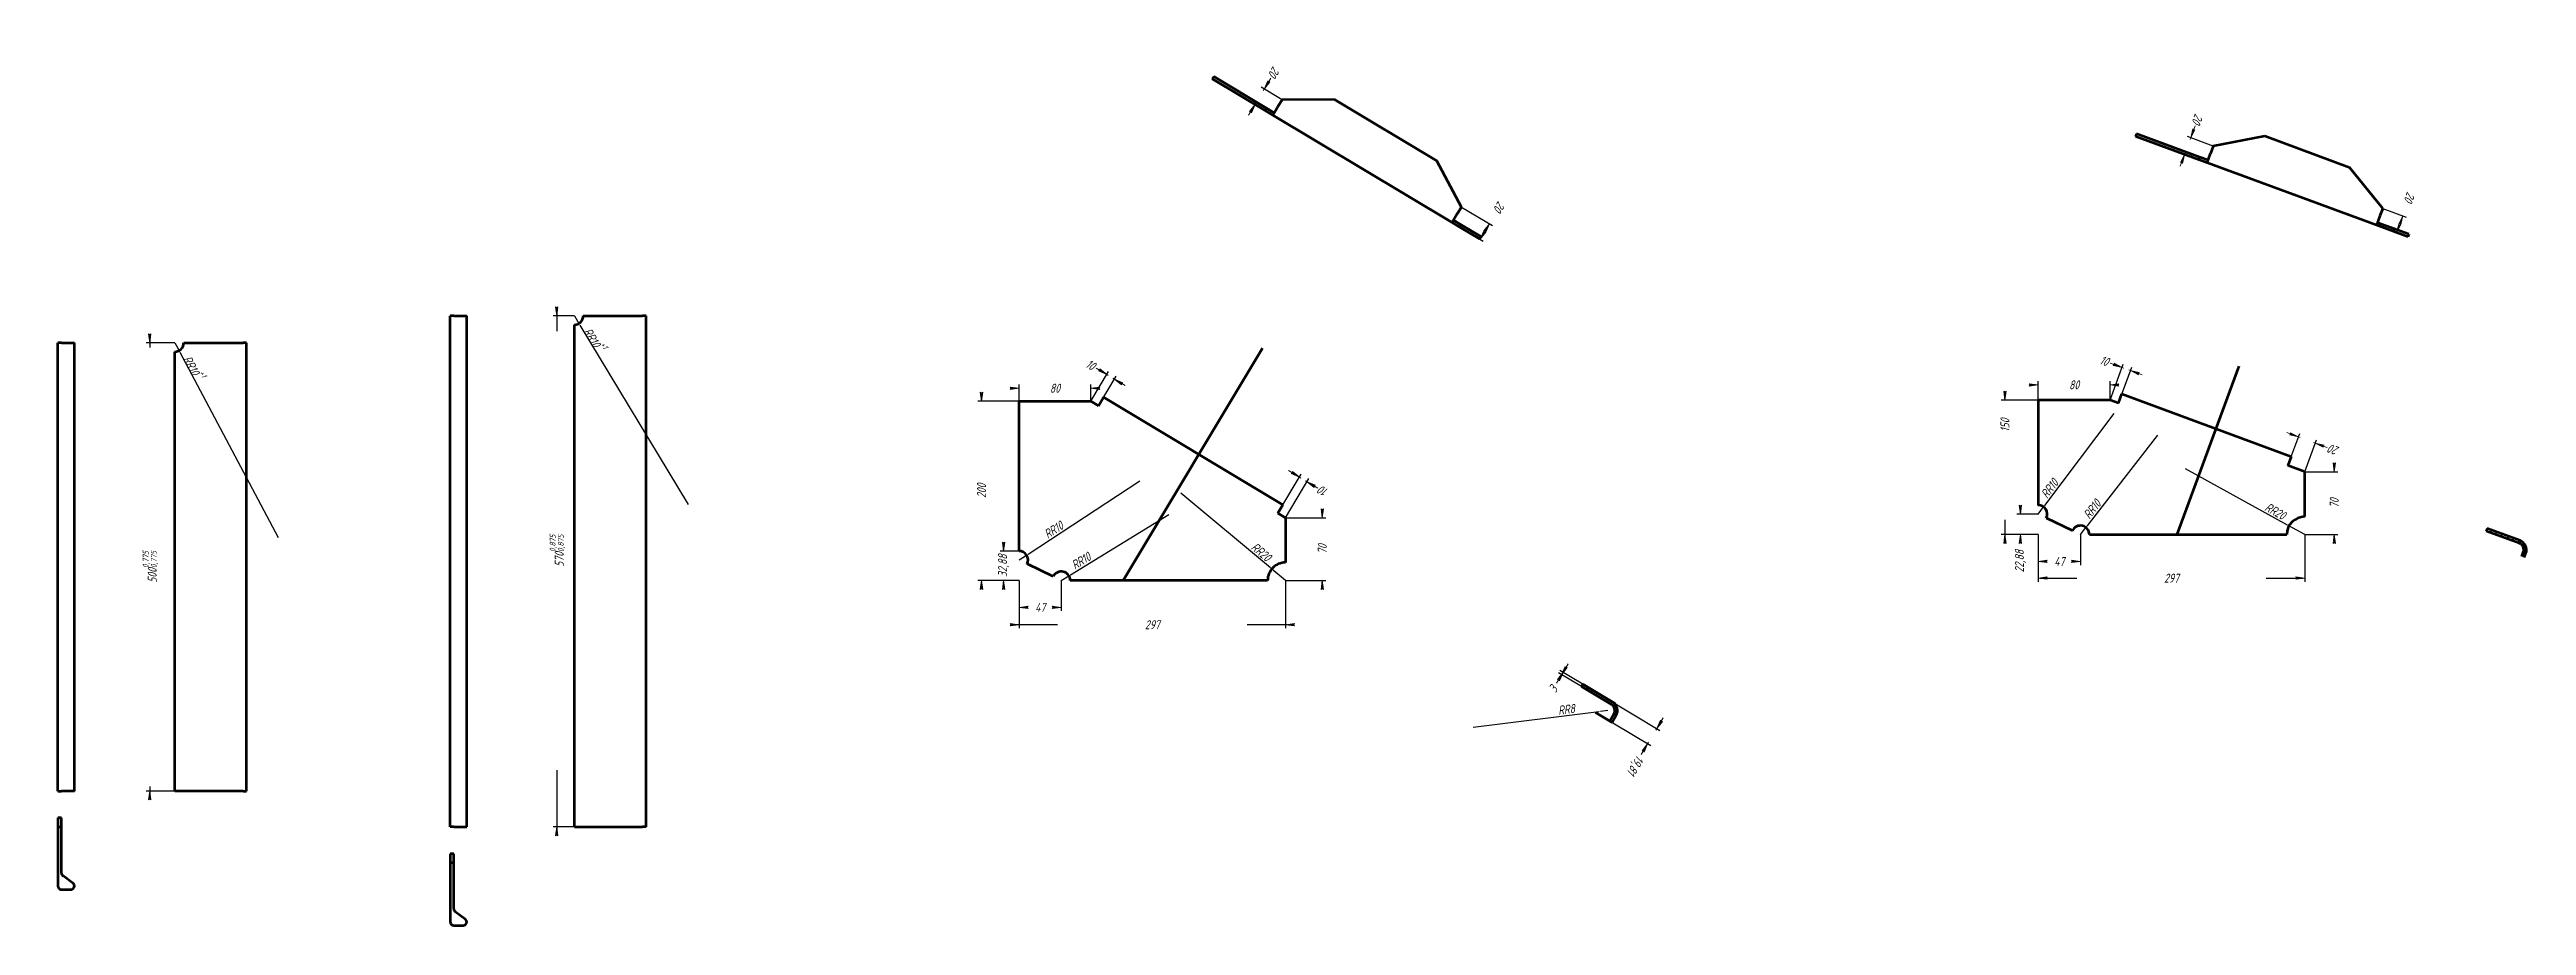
# Model space of a CAD drawing. Header units: millimetres. Extents: x -33 to 2552, y -1066 to 297.
# Drawn here: x 29 to 1409, y -1066 to -578 of the extents above; entities that cross this region are included whole.
import ezdxf

# ---------------------------------------------------------------- set-up
doc = ezdxf.new("R2010")
doc.units = ezdxf.units.MM
doc.linetypes.add('K5LT_BASIC', pattern=[0])
doc.linetypes.add('K5LT_THIN', pattern=[0])
doc.layers.add('Системный слой', color=7, linetype='Continuous')
doc.layers.add('Системный слой (1)', color=7, linetype='Continuous', true_color=0x909090)
doc.styles.add('KDIMTEXTSTYLE', font='GOST_AU.SHX', dxfattribs={"width": 0.96, "oblique": 15, "height": 5})
doc.dimstyles.new('KDIMSTYLE (0.50)', dxfattribs={"dimtxt": 5, "dimasz": 1, "dimexe": 2, "dimexo": 0, "dimgap": 1, "dimtad": 1, "dimlfac": 2, "dimtxsty": 'KDIMTEXTSTYLE', "dimsah": 1, "dimcen": 0, "dimdle": 1, "dimadec": 0, "dimazin": 0, "dimtfac": 0.667, "dimtmove": 0, "dimatfit": 3, "dimfxl": 1, "dimtvp": 1, "dimtolj": 1, "dimtzin": 0, "dimarcsym": 0})
pattern_1 = [(45, (0, 0), (-2.121320343559642, 2.121320343559643), [])]

msp = doc.modelspace()

# ---------------------------------------------------------------- blocks, each defined once
blk = doc.blocks.new('KDIMARROW_01')
at = {"layer": 'Системный слой'}
blk.add_hatch(color=0, dxfattribs=at).paths.add_polyline_path([(-5, -0.6582624912261956), (0, 0), (-5, 0.658262491226197), (-4.5, 5.51091059616309e-16)])
at = {"layer": 'Системный слой', "color": 0, "linetype": 'K5LT_THIN', "lineweight": 18}
for p, q in [((-4.5, 5.51091059616309e-16), (-5, 0.658262491226197)), ((-5, 0.658262491226197), (0, 0)), ((0, 0), (-5, -0.6582624912261956)), ((-5, -0.6582624912261956), (-4.5, 5.51091059616309e-16))]:
    blk.add_line(p, q, dxfattribs=at)
at = {"layer": 'Системный слой (1)', "color": 0, "linetype": 'K5LT_THIN', "lineweight": 18}
blk.add_line((0, 0), (-1, 0), dxfattribs=at)
blk = doc.blocks.new('KDIMARROW_02')
at = {"layer": 'Системный слой'}
blk.add_hatch(color=0, dxfattribs=at).paths.add_polyline_path([(4.5, -5.51091059616309e-16), (5, 0.6582624912261956), (0, 0), (5, -0.658262491226197)])
at = {"layer": 'Системный слой', "color": 0, "linetype": 'K5LT_THIN', "lineweight": 18}
for p, q in [((5, 0.6582624912261956), (0, 0)), ((0, 0), (5, -0.658262491226197)), ((0, 0), (7, -8.572527594031472e-16)), ((4.5, -5.51091059616309e-16), (5, 0.6582624912261956)), ((5, -0.658262491226197), (4.5, -5.51091059616309e-16))]:
    blk.add_line(p, q, dxfattribs=at)
at = {"layer": 'Системный слой (1)', "color": 0, "linetype": 'K5LT_THIN', "lineweight": 18}
blk.add_line((0, 0), (-1, 0), dxfattribs=at)

# ---------------------------------------------------------------- dimensions: what is measured, and where the dimension line sits
at = {"layer": 'Системный слой (1)', "color": 7}
for base, p1, p2, angle, location, override in [((700.8721792829599, -608.4010093998853), (715.9292511623071, -605.7642104695271), (710.7901083004647, -614.3426258619859), 239.0750880582513, (711.7080617817055, -590.3134209212128), {"dimexo": 0, "dimpost": '\\H5.0;\\W0.965;\\Q15;<>', "dimblk1": 'KDIMARROW_02', "dimblk2": 'KDIMARROW_02', "dimse1": 0, "dimse2": 0, "dimclrt": 7, "dimtolj": 1}), ((1218.873703641427, -636.3495805617971), (1234.892948728123, -631.5973718228612), (1231.433891496491, -640.9800645636632), 249.76290572393773, (1226.167125662575, -616.5661733294256), {"dimexo": 0, "dimpost": '\\H5.0;\\W0.965;\\Q15;<>', "dimblk1": 'KDIMARROW_02', "dimblk2": 'KDIMARROW_02', "dimse1": 0, "dimse2": 0, "dimclrt": 7, "dimtolj": 1}), ((826.3448922360656, -683.5689941183373), (815.8508357698477, -665.625067607685), (810.7116929080055, -674.2034830001439), 239.07508805825307, (837.1807747348107, -665.4814056396641), {"dimexo": 0, "dimpost": '\\H5.0;\\W0.965;\\Q15;<>', "dimblk1": 'KDIMARROW_01', "dimblk2": 'KDIMARROW_01', "dimse1": 0, "dimse2": 0, "dimclrt": 7, "dimtolj": 1}), ((1337.072007777532, -679.924992224876), (1329.31890961692, -666.4087859754128), (1325.859852385288, -675.7914787162148), 249.7629057239365, (1344.365429798682, -660.1415849925046), {"dimexo": 0, "dimpost": '\\H5.0;\\W0.965;\\Q15;<>', "dimblk1": 'KDIMARROW_01', "dimblk2": 'KDIMARROW_01', "dimse1": 0, "dimse2": 0, "dimclrt": 7, "dimtolj": 1}), ((311.7214804330022, -1011.298433957557), (321.5507799413322, -726.2984339575576), (321.5507799413317, -1011.298433957557), 90, (311.7214804330024, -857.2984339575574), {"dimexo": 0, "dimpost": '\\H5.0;\\W0.965;\\Q15;<>\\H0.65x;\\S0,875^0,875;\\H1.5x;', "dimblk1": 'KDIMARROW_01', "dimblk2": 'KDIMARROW_01', "dimse1": 0, "dimse2": 0, "dimclrt": 7, "dimtolj": 1}), ((84.94623194532164, -991.2984339575573), (98.93274766785566, -741.2984339575573), (98.93274766785476, -991.2984339575573), 90, (84.9462319453221, -866.2984339575573), {"dimexo": 0, "dimpost": '\\H5.0;\\W0.965;\\Q15;<>\\H0.65x;\\S0,775^0,775;\\H1.5x;', "dimblk1": 'KDIMARROW_01', "dimblk2": 'KDIMARROW_01', "dimse1": 0, "dimse2": 0, "dimclrt": 7, "dimtolj": 1}), ((622.548552397182, -761.6381461005449), (609.3709724044086, -773.9053191953931), (613.6601801006382, -776.474890626314), 329.0750880582549, (609.2041127898588, -753.6437813588304), {"dimexo": 0, "dimpost": '\\H5.0;\\W0.965;\\Q15;<>', "dimblk1": 'KDIMARROW_02', "dimblk2": 'KDIMARROW_02', "dimse1": 0, "dimse2": 0, "dimclrt": 7, "dimtolj": 1}), ((1188.728326538247, -756.818909513029), (1177.323892743965, -773.298630534345), (1182.015239114367, -775.0281591501735), 339.7629057238073, (1174.132766530308, -751.4380578971604), {"dimexo": 0, "dimpost": '\\H5.0;\\W0.965;\\Q15;<>', "dimblk1": 'KDIMARROW_02', "dimblk2": 'KDIMARROW_02', "dimse1": 0, "dimse2": 0, "dimclrt": 7, "dimtolj": 1}), ((548.4544965936611, -873.9053191953931), (569.3709724044086, -773.9053191953931), (569.3709724044086, -873.9053191953931), 90, (548.4544965936611, -823.9053191953931), {"dimexo": 0, "dimpost": '\\H5.0;\\W0.965;\\Q15;<>', "dimblk1": 'KDIMARROW_01', "dimblk2": 'KDIMARROW_01', "dimse1": 0, "dimse2": 0, "dimclrt": 7, "dimtolj": 1}), ((1118.752768871179, -848.298630534345), (1137.323892743965, -773.298630534345), (1137.323892743965, -848.298630534345), 90, (1118.752768871179, -787.298630534345), {"dimexo": 0, "dimpost": '\\H5.0;\\W0.965;\\Q15;<>', "dimblk1": 'KDIMARROW_01', "dimblk2": 'KDIMARROW_01', "dimse1": 0, "dimse2": 0, "dimclrt": 7, "dimtolj": 1}), ((1282.344352586088, -793.8272719214837), (1285.823892743965, -813.298630534345), (1276.441200003163, -809.8395733027254), 159.76290572400436, (1302.127759818462, -801.1206939426088), {"dimexo": 0, "dimpost": '\\H5.0;\\W0.965;\\Q15;<>', "dimblk1": 'KDIMARROW_02', "dimblk2": 'KDIMARROW_02', "dimse1": 0, "dimse2": 0, "dimclrt": 7, "dimtolj": 1}), ((725.6161117677282, -816.2476453650709), (717.8709724044086, -838.9053191953931), (713.581764708179, -836.3357477644721), 149.0750880582549, (738.9605513750505, -824.2420101067848), {"dimexo": 0, "dimpost": '\\H5.0;\\W0.965;\\Q15;<>', "dimblk1": 'KDIMARROW_02', "dimblk2": 'KDIMARROW_02', "dimse1": 0, "dimse2": 0, "dimclrt": 7, "dimtolj": 1}), ((1302.297088049025, -848.298630534345), (1285.823892743965, -813.298630534345), (1285.823892743966, -848.298630534345), 90, (1302.297088049025, -830.798630534345), {"dimexo": 0, "dimpost": '\\H5.0;\\W0.965;\\Q15;<>', "dimblk1": 'KDIMARROW_01', "dimblk2": 'KDIMARROW_01', "dimse1": 0, "dimse2": 0, "dimclrt": 7, "dimtolj": 1}), ((738.3725331021692, -873.9053191953932), (717.8709724044086, -838.9053191953931), (717.8709724044081, -873.905319195393), 90, (738.3725331021694, -856.4053191953933), {"dimexo": 0, "dimpost": '\\H5.0;\\W0.965;\\Q15;\\Q15;\\H5.0;\\W0.965;\\Q15;<>\\H5.0;\\W0.965;\\Q15;\\Q15;', "dimblk1": 'KDIMARROW_01', "dimblk2": 'KDIMARROW_01', "dimse1": 0, "dimse2": 0, "dimclrt": 7, "dimtolj": 1}), ((1127.399008329384, -848.298630534345), (1137.323892743965, -836.8605774370001), (1137.323892743965, -848.298630534345), 90, (1127.399008329384, -863.1205393940029), {"dimexo": 0, "dimpost": '\\H5.0;\\W0.965;\\Q15;<>', "dimblk1": 'KDIMARROW_01', "dimblk2": 'KDIMARROW_01', "dimse1": 0, "dimse2": 0, "dimclrt": 7, "dimtolj": 1}), ((560.7864963227257, -873.9053191953931), (569.3709724044086, -857.4672660980482), (569.3709724044086, -873.9053191953931), 90, (560.7864963227257, -865.6862926467206), {"dimexo": 0, "dimpost": '\\H5.0;\\W0.965;\\Q15;<>', "dimblk1": 'KDIMARROW_01', "dimblk2": 'KDIMARROW_01', "dimse1": 0, "dimse2": 0, "dimclrt": 7, "dimtolj": 1}), ((872.5163461602949, -925.1385726357308), (882.7179428825675, -932.9987029616562), (883.4888143118437, -931.7119406527875), 59.07508805825571, (866.9691233630081, -934.3981676127406), {"dimexo": 0, "dimpost": '\\H5.0;\\W0.965;\\Q15;\\Q15;\\H5.0;\\W0.965;\\Q15;<>\\H5.0;\\W0.965;\\Q15;\\Q15;', "dimblk1": 'KDIMARROW_02', "dimblk2": 'KDIMARROW_02', "dimse1": 0, "dimse2": 0, "dimclrt": 7, "dimtolj": 1}), ((919.6735388266634, -964.9381751703613), (895.6592218846982, -939.0029682309957), (890.567874443102, -947.5016020373528), 239.07508805825583, (912.6409652693369, -976.6771633391296), {"dimexo": 0, "dimpost": '\\H5.0;\\W0.965;\\Q15;\\Q15;\\H5.0;\\W0.965;\\Q15;<>\\H5.0;\\W0.965;\\Q15;\\Q15;', "dimblk1": 'KDIMARROW_02', "dimblk2": 'KDIMARROW_02', "dimse1": 0, "dimse2": 0, "dimclrt": 7, "dimtolj": 1})]:
    msp.add_linear_dim(base=base, p1=p1, p2=p2, angle=angle, location=location, dimstyle='KDIMSTYLE (0.50)', override=override, dxfattribs=at).render()
for center, radius, location, override in [((321.5507799413322, -726.2984339575576), 4.999999999999842, (330.4713444652357, -741.100467671313), {"dimpost": '\\H5.0;\\W0.965;\\Q15;R<>\\H0.65x;\\S+1^;\\H1.5x;', "dimblk2": 'KDIMARROW_02', "dimclrt": 7, "dimtolj": 1}), ((98.93274766785566, -741.2984339575573), 4.999999999999827, (107.0223101637716, -756.570488570901), {"dimpost": '\\H5.0;\\W0.965;\\Q15;R<>\\H0.65x;\\S+1^;\\H1.5x;', "dimblk2": 'KDIMARROW_02', "dimclrt": 7, "dimtolj": 1}), ((1137.323892743965, -836.8605774370001), 5.000000000000081, (1146.451595833645, -824.7773016001918), {"dimpost": '\\H5.0;\\W0.965;\\Q15;R<>', "dimblk2": 'KDIMARROW_02', "dimclrt": 7, "dimtolj": 1}), ((1160.823892743965, -848.298630534345), 4.999999999999861, (1170.126764190436, -836.3496932806736), {"dimpost": '\\H5.0;\\W0.965;\\Q15;R<>', "dimblk2": 'KDIMARROW_02', "dimclrt": 7, "dimtolj": 1}), ((569.3709724044086, -862.4672660980482), 5.000000000000111, (590.5611549240036, -848.5870676330449), {"dimpost": '\\H5.0;\\W0.965;\\Q15;R<>', "dimblk2": 'KDIMARROW_01', "dimclrt": 7, "dimtolj": 1}), ((1285.823892743966, -848.298630534345), 9.999999999999961, (1267.712832256178, -838.3315983751213), {"dimpost": '\\H5.0;\\W0.965;\\Q15;R<>', "dimblk2": 'KDIMARROW_01', "dimclrt": 7, "dimtolj": 1}), ((717.8709724044081, -873.905319195393), 10.00000000000003, (701.9998667516495, -860.6591783455342), {"dimpost": '\\H5.0;\\W0.965;\\Q15;R<>', "dimblk2": 'KDIMARROW_01', "dimclrt": 7, "dimtolj": 1}), ((592.8709724044081, -873.9053191953931), 4.999999999999858, (605.7648676100914, -865.9637837603149), {"dimpost": '\\H5.0;\\W0.965;\\Q15;R<>', "dimblk2": 'KDIMARROW_02', "dimclrt": 7, "dimtolj": 1}), ((897.3901957531259, -946.4513976992317), 4.000000000000012, (874.8089476180639, -949.277926273245), {"dimpost": '\\H5.0;\\W0.965;\\Q15;R<>', "dimblk2": 'KDIMARROW_02', "dimclrt": 7, "dimtolj": 1})]:
    msp.add_radius_dim(center=center, radius=radius, location=location, dimstyle='KDIMSTYLE (0.50)', override=override, dxfattribs=at).render()
for base, p1, p2, location in [((569.3709724044086, -766.687595261734), (609.3709724044086, -773.9053191953931), (569.3709724044086, -773.9053191953931), (589.3709724044086, -766.687595261734)), ((1137.323892743965, -764.798511244005), (1177.323892743965, -773.298630534345), (1137.323892743965, -773.298630534345), (1157.323892743965, -764.798511244005)), ((1160.823892743965, -863.298630534345), (1137.323892743965, -848.298630534345), (1160.823892743965, -848.298630534345), (1149.073892743965, -863.298630534345)), ((1285.823892743966, -872.589283124717), (1137.323892743965, -848.298630534345), (1285.823892743966, -848.298630534345), (1211.573892743966, -872.589283124717)), ((592.8709724044081, -888.9053191953933), (569.3709724044086, -873.9053191953931), (592.8709724044081, -873.9053191953931), (581.1209724044083, -888.9053191953933)), ((569.3709724044086, -898.5700164841043), (717.8709724044081, -873.905319195393), (569.3709724044086, -873.9053191953931), (643.6209724044083, -898.5700164841043))]:
    msp.add_linear_dim(base=base, p1=p1, p2=p2, location=location, dimstyle='KDIMSTYLE (0.50)', override={"dimexo": 0, "dimpost": '\\H5.0;\\W0.965;\\Q15;<>', "dimblk1": 'KDIMARROW_01', "dimblk2": 'KDIMARROW_01', "dimse1": 0, "dimse2": 0, "dimclrt": 7, "dimtolj": 1}, dxfattribs=at).render()

# ---------------------------------------------------------------- hatches: boundary and pattern name
at = {"layer": 'Системный слой (1)'}
h = msp.add_hatch(dxfattribs=at)
h.set_pattern_fill('', angle=45, style=0, pattern_type=0)
h.set_pattern_definition(pattern_1)
h.paths.add_polyline_path([(1407.649493982927, -858.211294585375), (1406.801958177613, -860.5102354572912), (1408.209362088733, -861.029094042036), (1409.056897893978, -858.7301531703075), (1409.394142202589, -856.669506117484), (1408.938987093745, -854.6316558219783), (1407.75703508892, -852.9103221941504), (1406.018643567983, -851.7536048907718), (1405.798898363935, -851.6671906854689), (1387.502647519441, -844.9220290835985), (1386.983788934696, -846.3294329947189), (1405.28003977926, -853.0745945964014), (1406.769613364755, -854.0447340365828), (1407.691730645816, -855.5645036638516), (1407.864273459433, -857.3337489768223)])
h = msp.add_hatch(dxfattribs=at)
h.set_pattern_fill('', angle=45, style=0, pattern_type=0)
h.set_pattern_definition(pattern_1)
h.paths.add_polyline_path([(900.8215619101095, -948.5070548439685), (898.556743042526, -952.2875601844735), (899.8435053513948, -953.0584316137497), (902.1083242189782, -949.277926273245), (902.8218809325929, -947.315571357218), (902.7525567410016, -945.2286611635441), (901.9103434946289, -943.3179867151792), (900.4166312679934, -941.8589377838547), (900.2167243271388, -941.7332692333795), (883.4888143118437, -931.7119406527872), (882.7179428825674, -932.9987029616564), (899.4458528978627, -943.020031542248), (900.7296659189329, -944.2495941176912), (901.3539335822563, -945.9140129004885), (901.1953630243265, -947.6845651810378)])

# ---------------------------------------------------------------- linework, layer by layer
at = {"layer": 'Системный слой (1)', "color": 5, "linetype": 'K5LT_BASIC', "lineweight": 60, "true_color": 0x0000ff}
for p, q in [((677.8360877752796, -592.8520112301678), (677.0652163460031, -594.1387735390367)), ((677.8360877752796, -592.8520112301678), (707.2717720335115, -610.4862921221961)), ((677.0652163460031, -594.1387735390367), (706.5009006042351, -611.773054431065)), ((715.9292511623071, -605.7642104695271), (713.6166368744778, -609.6244973961335)), ((745.0840039362174, -605.7444445354429), (715.9292511623071, -605.7642104695271)), ((802.1135115814625, -639.9095873643917), (745.0840039362174, -605.7444445354429)), ((707.2717720335115, -610.4862921221961), (706.5009006042351, -611.773054431065)), ((706.5009006042351, -611.773054431065), (710.7901083004647, -614.3426258619859)), ((707.2717720335115, -610.4862921221961), (711.5609797297409, -613.055863553117)), ((710.7901083004647, -614.3426258619859), (713.6166368744778, -609.6244973961335)), ((810.7116929080055, -674.2034830001439), (710.7901083004647, -614.3426258619859)), ((734.1551753815554, -628.3401314866026), (734.1713119258793, -628.3497985408058)), ((1192.047434483513, -624.861023565825), (1191.528575898768, -626.2684274769452)), ((1226.742545126086, -639.2505359478457), (1191.528575898768, -626.2684274769452)), ((1227.261403710831, -637.8431320367255), (1192.047434483513, -624.861023565825)), ((1234.892948728123, -631.5973718228612), (1233.336372973889, -635.8195835562221)), ((1263.538266427575, -626.1709757907383), (1234.892948728123, -631.5973718228612)), ((1311.050763612363, -643.6871037851303), (1263.538266427575, -626.1709757907383)), ((815.8508357698477, -665.625067607685), (802.1135115814625, -639.9095873643917)), ((1227.261403710831, -637.8431320367255), (1226.742545126086, -639.2505359478457)), ((1231.433891496491, -640.9800645636632), (1226.742545126086, -639.2505359478457)), ((1231.952750081236, -639.5726606525429), (1227.261403710831, -637.8431320367255)), ((1231.433891496491, -640.9800645636632), (1233.336372973889, -635.8195835562221)), ((1325.859852385288, -675.7914787162148), (1231.433891496491, -640.9800645636632)), ((1329.31890961692, -666.4087859754128), (1311.050763612363, -643.6871037851303)), ((813.5382214820186, -669.4853545342914), (810.7116929080055, -674.2034830001439)), ((810.7116929080055, -674.2034830001439), (815.0009006042353, -676.773054431065)), ((811.4825643372817, -672.916720691275), (815.7717720335115, -675.4862921221961)), ((815.8508357698477, -665.625067607685), (813.5382214820186, -669.4853545342914)), ((815.7717720335115, -675.4862921221961), (815.0009006042353, -676.773054431065)), ((815.7717720335115, -675.4862921221961), (826.7931975910292, -682.0889894608011)), ((1327.762333862686, -670.6309977087739), (1325.859852385288, -675.7914787162148)), ((1335.242545126086, -679.2505359478453), (1325.859852385288, -675.7914787162148)), ((1335.761403710831, -677.843132036725), (1326.378710970033, -674.3840748050945)), ((1329.31890961692, -666.4087859754128), (1327.762333862686, -670.6309977087739)), ((815.0009006042353, -676.773054431065), (826.022326161753, -683.37575176967)), ((826.7931975910292, -682.0889894608011), (826.022326161753, -683.37575176967)), ((1335.761403710831, -677.843132036725), (1335.242545126086, -679.2505359478453)), ((1343.356362920399, -682.2418051807715), (1335.242545126086, -679.2505359478453)), ((1343.875221505143, -680.8344012696514), (1335.761403710831, -677.843132036725)), ((1343.875221505143, -680.8344012696514), (1343.356362920399, -682.2418051807715)), ((252.4062716337839, -1011.298433957557), (252.4062716337839, -726.2984339575576)), ((254.4062716337839, -726.2984339575576), (252.4062716337839, -726.2984339575576)), ((254.4062716337839, -726.2984339575576), (259.5507799413301, -726.2984339575576)), ((259.5507799413301, -726.2984339575576), (261.5507799413301, -726.2984339575576)), ((261.5507799413301, -1011.298433957557), (261.5507799413301, -726.2984339575576)), ((321.5507799413317, -1011.298433957557), (321.5507799413317, -731.2984339575576)), ((326.5507799413322, -726.2984339575576), (359.5507799413315, -726.2984339575576)), ((361.5507799413315, -726.2984339575576), (359.5507799413315, -726.2984339575576)), ((361.5507799413315, -1011.298433957557), (361.5507799413315, -726.2984339575576)), ((35.78823936030854, -741.2984339575573), (33.78823936030859, -741.2984339575573)), ((33.78823936030859, -991.2984339575573), (33.78823936030859, -741.2984339575573)), ((35.78823936030854, -741.2984339575573), (40.93274766785468, -741.2984339575573)), ((40.93274766785468, -741.2984339575573), (42.93274766785468, -741.2984339575573)), ((42.93274766785468, -991.2984339575573), (42.93274766785468, -741.2984339575573)), ((103.9327476678557, -741.2984339575573), (136.9327476678545, -741.2984339575573)), ((138.9327476678545, -741.2984339575573), (136.9327476678545, -741.2984339575573)), ((138.9327476678545, -991.2984339575573), (138.9327476678545, -741.2984339575573)), ((627.3658482513683, -873.905319195393), (705.0329582182221, -744.2609894814902)), ((98.93274766785476, -991.2984339575573), (98.93274766785566, -746.2984339575573)), ((1214.734615925245, -848.298630534345), (1249.387932188273, -754.3015101708829)), ((613.6601801006382, -776.474890626314), (616.4867086746513, -771.7567621604614)), ((616.4867086746513, -771.7567621604614), (716.4082932821921, -831.6176192986196)), ((1182.015239114367, -775.0281591501735), (1183.917720591764, -769.8676781427324)), ((1183.917720591764, -769.8676781427324), (1278.343681480561, -804.6790922952845)), ((569.3709724044086, -773.9053191953931), (609.3709724044086, -773.9053191953931)), ((569.3709724044086, -857.4672660980482), (569.3709724044086, -773.9053191953931)), ((609.3709724044086, -773.9053191953931), (613.6601801006382, -776.474890626314)), ((1177.323892743965, -773.298630534345), (1137.323892743965, -773.298630534345)), ((1137.323892743965, -773.298630534345), (1137.323892743965, -831.8605774370001)), ((1182.015239114367, -775.0281591501735), (1177.323892743965, -773.298630534345)), ((1278.343681480561, -804.6790922952845), (1276.441200003163, -809.8395733027254)), ((1285.823892743965, -813.298630534345), (1276.441200003163, -809.8395733027254)), ((1285.823892743965, -838.2986305343446), (1285.823892743965, -813.298630534345)), ((716.4082932821921, -831.6176192986196), (713.581764708179, -836.3357477644721)), ((713.581764708179, -836.3357477644721), (717.8709724044086, -838.9053191953931)), ((717.8709724044086, -838.9053191953931), (717.8709724044086, -863.905319195393)), ((1141.81964510448, -839.048775488578), (1156.32814038345, -846.1104324827671)), ((1165.823892743965, -848.298630534345), (1275.823892743965, -848.298630534345)), ((1387.502647519406, -844.9220290836926), (1386.983788934696, -846.3294329947188)), ((1405.28003977926, -853.0745945964014), (1386.983788934696, -846.3294329947188)), ((1405.798898363935, -851.6671906854689), (1387.502647519406, -844.9220290836926)), ((588.3752200438935, -871.7171211438152), (573.8667247649232, -864.6554641496261)), ((1406.801958177613, -860.5102354572912), (1407.649493982927, -858.2112945853751)), ((1408.209362088733, -861.029094042036), (1409.056897893978, -858.7301531703074)), ((707.8709724044081, -873.905319195393), (597.8709724044079, -873.905319195393)), ((883.4888143118437, -931.7119406527875), (882.7179428825675, -932.9987029616562)), ((899.4458528978628, -943.0200315422479), (882.7179428825675, -932.9987029616562)), ((883.4888143118437, -931.7119406527875), (900.2167243271388, -941.7332692333796)), ((890.567874443102, -947.5016020373528), (899.8435053513948, -953.0584316137497)), ((900.8215619101095, -948.5070548439685), (898.556743042526, -952.2875601844734)), ((902.1083242189783, -949.277926273245), (899.8435053513948, -953.0584316137497)), ((33.78823936030859, -991.2984339575573), (35.78823936030854, -991.2984339575573)), ((40.93274766785468, -991.2984339575573), (35.78823936030854, -991.2984339575573)), ((42.93274766785468, -991.2984339575573), (40.93274766785468, -991.2984339575573)), ((136.9327476678545, -991.2984339575573), (98.93274766785476, -991.2984339575573)), ((136.9327476678545, -991.2984339575573), (138.9327476678545, -991.2984339575573)), ((33.78823936030845, -1006.298433957559), (33.78823936030855, -1011.298433957559)), ((35.78823936030845, -1006.298433957559), (33.78823936030845, -1006.298433957559)), ((35.78823936030857, -1011.298433957559), (35.78823936030845, -1006.298433957559)), ((33.78823936030855, -1011.298433957559), (35.78823936030857, -1011.298433957559)), ((33.78823936030855, -1011.298433957559), (33.78823936030859, -1044.298433957558)), ((35.78823936030854, -1037.048433957558), (35.78823936030857, -1011.298433957559)), ((254.4062716337839, -1011.298433957557), (252.4062716337839, -1011.298433957557)), ((254.4062716337839, -1011.298433957557), (259.5507799413301, -1011.298433957557)), ((259.5507799413301, -1011.298433957557), (261.5507799413301, -1011.298433957557)), ((321.5507799413317, -1011.298433957557), (359.5507799413315, -1011.298433957557)), ((361.5507799413315, -1011.298433957557), (359.5507799413315, -1011.298433957557)), ((254.4062716337839, -1026.298433957557), (252.4062716337839, -1026.298433957557)), ((252.4062716337839, -1026.298433957557), (252.4062716337923, -1031.298433957557)), ((254.4062716337839, -1031.298433957557), (252.4062716337923, -1031.298433957557)), ((252.4062716337923, -1031.298433957557), (252.4062716337839, -1064.298433957557)), ((254.4062716337839, -1031.298433957557), (254.4062716337839, -1026.298433957557)), ((254.4062716337839, -1057.048433957557), (254.4062716337839, -1031.298433957557)), ((35.78823936030854, -1046.298433957558), (40.93274766785468, -1046.298433957558)), ((42.1123717968443, -1042.683352871573), (36.60861523131904, -1038.663515043543)), ((260.7304040703198, -1062.683352871572), (255.2266475047944, -1058.663515043542)), ((254.4062716337839, -1066.298433957557), (259.5507799413301, -1066.298433957557))]:
    msp.add_line(p, q, dxfattribs=at)
for centre, radius, start, end in [((321.5507799413322, -726.2984339575576), 4.999999999999893, 269.9999999999948, 0), ((98.93274766785566, -741.2984339575573), 4.999999999999893, 270, 0), ((1137.323892743965, -836.8605774370001), 4.999999999999894, 334.046624297635, 90), ((1285.823892743966, -848.298630534345), 10.00000000000023, 90.00000000000391, 180), ((1160.823892743965, -848.298630534345), 4.999999999999895, 0, 154.046624297637), ((1403.896416886607, -856.8276716927222), 4.000000000000004, 339.762905720978, 69.76290572393688), ((1403.896416886538, -856.8276716929099), 5.499999999999993, 339.762905723937, 69.76290572393688), ((569.3709724044086, -862.4672660980482), 5.000000000000116, 334.0466242976352, 89.99999999999946), ((592.8709724044081, -873.9053191953931), 4.999999999999894, 0, 154.046624297636), ((717.8709724044081, -873.905319195393), 10.00000000000001, 89.9999999999974, 180), ((897.3901957531259, -946.4513976992317), 4.000000000000007, 329.0750880582488, 59.07508805825515), ((897.3901957531257, -946.4513976992321), 5.499999999999988, 329.0750880582552, 59.07508805825515), ((35.78823936030854, -1044.298433957558), 2.000000000000002, 180, 270), ((37.78823936030854, -1037.048433957558), 2.000000000000002, 180.0000000000005, 233.8563271377283), ((40.93274766785468, -1044.298433957558), 2.000000000000002, 270, 53.85632713773278), ((256.4062716337839, -1057.048433957557), 2.000000000000002, 179.999999999998, 233.8563271377296), ((259.5507799413301, -1064.298433957557), 2.000000000000002, 270, 53.85632713772632), ((254.4062716337839, -1064.298433957557), 2.000000000000002, 180, 270)]:
    msp.add_arc(centre, radius, start, end, dxfattribs=at)

msp.set_redraw_order([(e.dxf.handle, doc.entitydb.next_handle()) for e in msp.query("TEXT MTEXT ATTDEF DIMENSION ARC_DIMENSION")])  # texts and dimensions are drawn at this point

doc.saveas('drawing.dxf')
